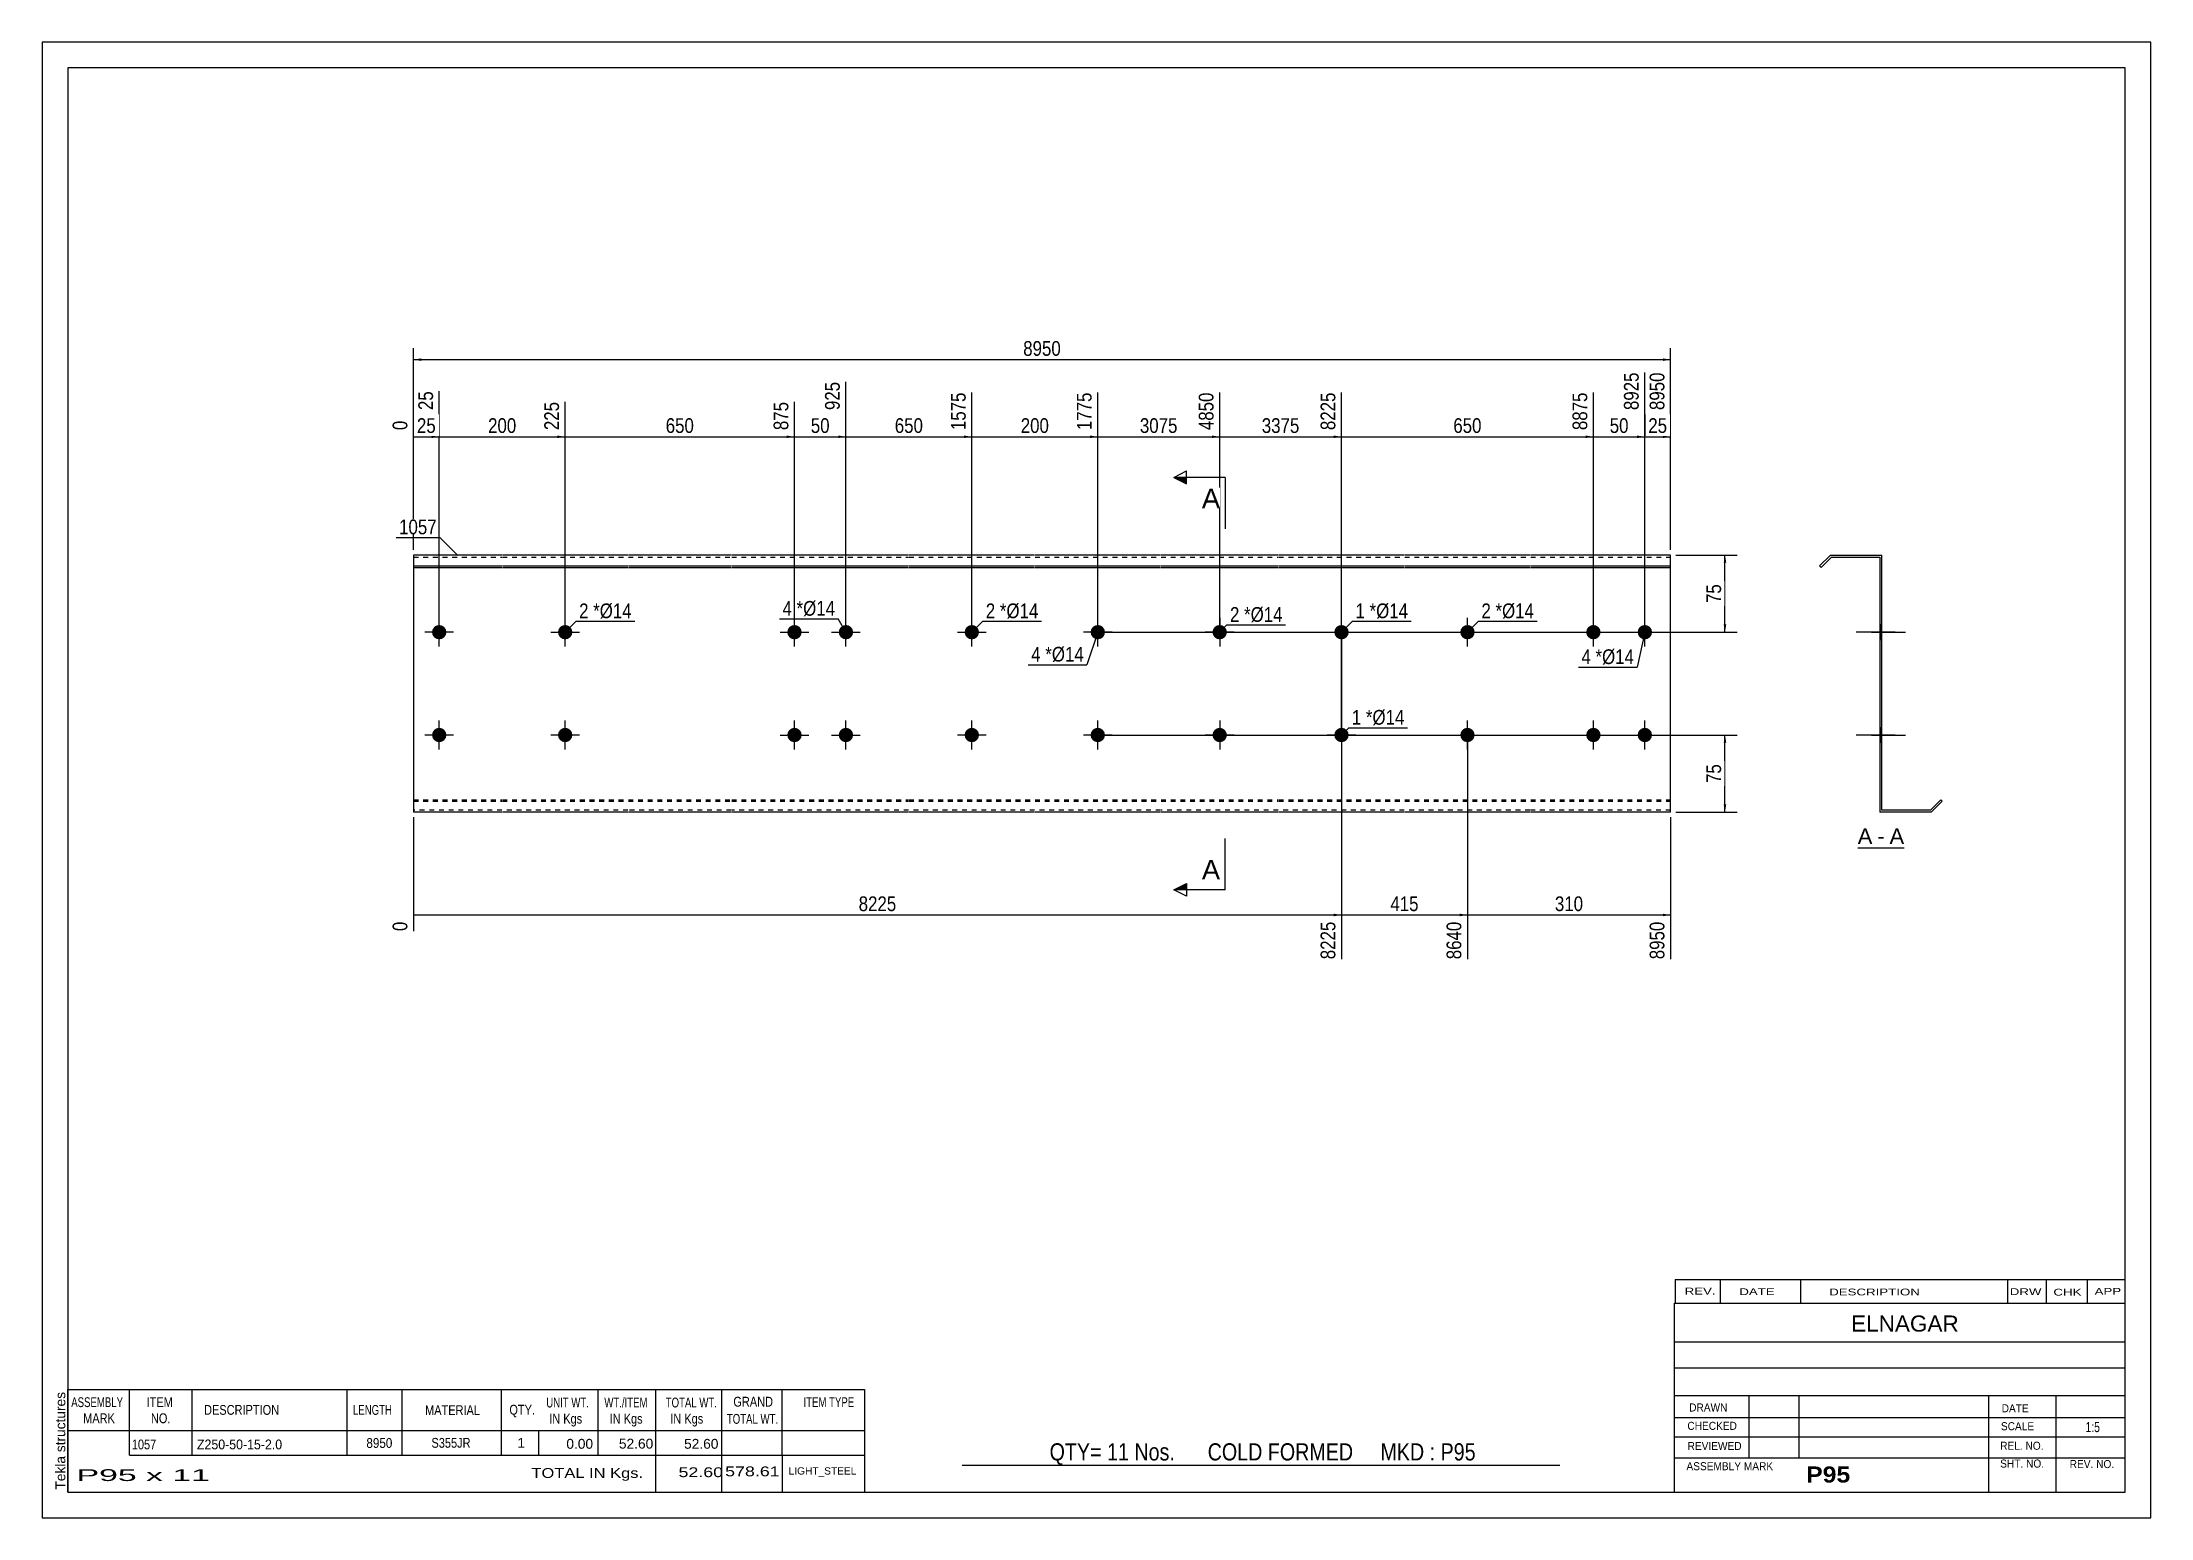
# Paper-space layout 'Layout1' of a CAD drawing. Header units: millimetres. Extents: x 0 to 410, y 0 to 287.
# The model-space entities are those that its viewports show. They can reach past a viewport. Long polylines and large blocks are cut down to what shows.
import ezdxf

# ---------------------------------------------------------------- set-up
doc = ezdxf.new("R2010")
doc.units = ezdxf.units.MM
doc.linetypes.add('DXK_LINE_DOT1', pattern=[1.8814, 0.9407, -0.9407])
doc.layers.add('Viewport layer', color=7, linetype='Continuous', plot=False)
doc.styles.add('Arial', font='ARIAL.TTF', dxfattribs={"height": 0.2})
doc.styles.add('Arial Bold', font='ARIALBD.TTF', dxfattribs={"height": 0.2})
doc.styles.add('Arial Narrow', font='ARIALN.TTF', dxfattribs={"height": 0.2})

# ---------------------------------------------------------------- blocks, each defined once
blk = doc.blocks.new('Unknown-629082493-1758')
at = {"color": 5, "linetype": 'Continuous'}
for p, q in [((332.8, 119.75), (-67.2, 119.75)), ((-67.2, 119.75), (-67.2, -157.25)), ((332.8, -157.25), (332.8, 119.75)), ((-67.2, -157.25), (332.8, -157.25))]:
    blk.add_line(p, q, dxfattribs=at)
at = {"color": 174, "linetype": 'Continuous', "style": 'Arial'}
blk.add_text('Tekla structures', height=1.9102, rotation=90, dxfattribs=at).set_placement((-67.7, -156.75))
blk = doc.blocks.new('Unknown-629082493-12 - 1235')
at = {"color": 7, "linetype": 'Continuous'}
blk.add_line((280.81, -31.95), (289.84, -31.95), dxfattribs=at)
at = {"color": 0, "linetype": 'Continuous'}
blk.add_wipeout([(283.65, -31.2), (283.65, -28), (280.81, -28), (280.81, -31.2)], dxfattribs=at)
blk.add_wipeout([(286.03, -31.2), (286.03, -28), (284.61, -28), (284.61, -31.2)], dxfattribs=at)
at = {"color": 96, "linetype": 'Continuous', "style": 'Arial'}
blk.add_text('A', height=3.06, dxfattribs=at).set_placement((280.81, -31.2))
at = {"color": 0, "linetype": 'Continuous'}
blk.add_wipeout([(289.84, -31.2), (289.84, -28), (286.99, -28), (286.99, -31.2)], dxfattribs=at)
at = {"color": 96, "linetype": 'Continuous', "style": 'Arial'}
for s, p in [('A', (286.99, -31.2)), ('-', (284.61, -31.2))]:
    blk.add_text(s, height=3.06, dxfattribs=at).set_placement(p)
blk = doc.blocks.new('Bolt-629082493-1223 - 1203')
at = {"linetype": 'Continuous'}
blk.add_hatch(color=3, dxfattribs=at).paths.add_polyline_path([(28.09, 10, -1), (30.89, 10, -1)])
at = {"color": 3, "linetype": 'Continuous'}
for p, q in [((29.49, 7.2), (29.49, 12.8)), ((26.69, 10), (32.29, 10))]:
    blk.add_line(p, q, dxfattribs=at)
blk = doc.blocks.new('Part-629082493-1218 - 1203')
at = {"color": 2, "linetype": 'Continuous'}
for p, q in [((0, 25), (0, -25)), ((17.19, 25), (0, 25)), ((41.68, 25), (17.29, 25)), ((61.78, 25), (41.78, 25)), ((96.27, 25), (61.88, 25)), ((120.76, 25), (96.37, 25)), ((145.25, 25), (120.86, 25)), ((168.15, 25), (145.35, 25)), ((192.63, 25), (168.25, 25)), ((217.12, 25), (192.73, 25)), ((244.42, 25), (217.22, 25)), ((244.42, -25), (244.42, 25)), ((0, 22.88), (17.19, 22.88)), ((0, 22.6), (17.19, 22.6)), ((17.29, 22.88), (41.68, 22.88)), ((17.29, 22.6), (41.68, 22.6)), ((41.78, 22.88), (61.78, 22.88)), ((41.78, 22.6), (61.78, 22.6)), ((61.88, 22.88), (96.27, 22.88)), ((61.88, 22.6), (96.27, 22.6)), ((96.37, 22.88), (120.76, 22.88)), ((96.37, 22.6), (120.76, 22.6)), ((120.86, 22.88), (145.25, 22.88)), ((120.86, 22.6), (145.25, 22.6)), ((145.35, 22.88), (168.15, 22.88)), ((145.35, 22.6), (168.15, 22.6)), ((168.25, 22.88), (192.63, 22.88)), ((168.25, 22.6), (192.63, 22.6)), ((192.73, 22.88), (217.12, 22.88)), ((192.73, 22.6), (217.12, 22.6)), ((217.22, 22.88), (244.42, 22.88)), ((217.22, 22.6), (244.42, 22.6)), ((17.19, -25), (0, -25)), ((41.68, -25), (17.29, -25)), ((61.78, -25), (41.78, -25)), ((96.27, -25), (61.88, -25)), ((120.76, -25), (96.37, -25)), ((145.25, -25), (120.86, -25)), ((168.15, -25), (145.35, -25)), ((192.63, -25), (168.25, -25)), ((217.12, -25), (192.73, -25)), ((244.42, -25), (217.22, -25))]:
    blk.add_line(p, q, dxfattribs=at)
at = {"color": 7, "linetype": 'DXK_LINE_DOT1'}
for p, q in [((0, 24.6), (17.19, 24.6)), ((17.29, 24.6), (41.68, 24.6)), ((41.78, 24.6), (61.78, 24.6)), ((61.88, 24.6), (96.27, 24.6)), ((96.37, 24.6), (120.76, 24.6)), ((120.86, 24.6), (145.25, 24.6)), ((145.35, 24.6), (168.15, 24.6)), ((168.25, 24.6), (192.63, 24.6)), ((192.73, 24.6), (217.12, 24.6)), ((217.22, 24.6), (244.42, 24.6)), ((0, -22.6), (17.19, -22.6)), ((0, -22.88), (17.19, -22.88)), ((17.19, -24.6), (0, -24.6)), ((17.29, -22.6), (41.68, -22.6)), ((17.29, -22.88), (41.68, -22.88)), ((41.68, -24.6), (17.29, -24.6)), ((41.78, -22.6), (61.78, -22.6)), ((41.78, -22.88), (61.78, -22.88)), ((61.78, -24.6), (41.78, -24.6)), ((61.88, -22.6), (96.27, -22.6)), ((61.88, -22.88), (96.27, -22.88)), ((96.27, -24.6), (61.88, -24.6)), ((96.37, -22.6), (120.76, -22.6)), ((96.37, -22.88), (120.76, -22.88)), ((120.76, -24.6), (96.37, -24.6)), ((120.86, -22.6), (145.25, -22.6)), ((120.86, -22.88), (145.25, -22.88)), ((145.25, -24.6), (120.86, -24.6)), ((145.35, -22.6), (168.15, -22.6)), ((145.35, -22.88), (168.15, -22.88)), ((168.15, -24.6), (145.35, -24.6)), ((168.25, -22.6), (192.63, -22.6)), ((168.25, -22.88), (192.63, -22.88)), ((192.63, -24.6), (168.25, -24.6)), ((192.73, -22.6), (217.12, -22.6)), ((192.73, -22.88), (217.12, -22.88)), ((217.12, -24.6), (192.73, -24.6)), ((217.22, -22.6), (244.42, -22.6)), ((217.22, -22.88), (244.42, -22.88)), ((244.42, -24.6), (217.22, -24.6))]:
    blk.add_line(p, q, dxfattribs=at)
blk = doc.blocks.new('Bolt-629082493-1219 - 1203')
at = {"linetype": 'Continuous'}
for points in [[(3.6, 10, -1), (6.4, 10, -1)], [(131.65, 10, -1), (134.45, 10, -1)]]:
    blk.add_hatch(color=3, dxfattribs=at).paths.add_polyline_path(points)
at = {"color": 3, "linetype": 'Continuous'}
for p, q in [((5, 7.2), (5, 12.8)), ((133.05, 7.2), (133.05, 12.8)), ((7.8, 10), (2.2, 10)), ((135.85, 10), (130.25, 10))]:
    blk.add_line(p, q, dxfattribs=at)
blk = doc.blocks.new('Bolt-629082493-1220 - 1203')
at = {"linetype": 'Continuous'}
for points in [[(3.6, -10, -1), (6.4, -10, -1)], [(131.65, -10, -1), (134.45, -10, -1)]]:
    blk.add_hatch(color=3, dxfattribs=at).paths.add_polyline_path(points)
at = {"color": 3, "linetype": 'Continuous'}
for p, q in [((5, -12.8), (5, -7.2)), ((133.05, -12.8), (133.05, -7.2)), ((7.8, -10), (2.2, -10)), ((135.85, -10), (130.25, -10))]:
    blk.add_line(p, q, dxfattribs=at)
blk = doc.blocks.new('Bolt-629082493-1221 - 1203')
at = {"linetype": 'Continuous'}
for points in [[(158.15, 10, -1), (155.35, 10, -1)], [(158.15, -10, -1), (155.35, -10, -1)]]:
    blk.add_hatch(color=3, dxfattribs=at).paths.add_polyline_path(points)
at = {"color": 3, "linetype": 'Continuous'}
for p, q in [((156.75, 12.8), (156.75, 7.2)), ((159.55, 10), (153.95, 10)), ((156.75, -7.2), (156.75, -12.8)), ((159.55, -10), (153.95, -10))]:
    blk.add_line(p, q, dxfattribs=at)
blk = doc.blocks.new('Bolt-629082493-1222 - 1203')
at = {"linetype": 'Continuous'}
for points in [[(72.68, 10, -1), (75.48, 10, -1)], [(82.68, 10, -1), (85.48, 10, -1)], [(72.68, -10, -1), (75.48, -10, -1)], [(82.68, -10, -1), (85.48, -10, -1)]]:
    blk.add_hatch(color=3, dxfattribs=at).paths.add_polyline_path(points)
at = {"color": 3, "linetype": 'Continuous'}
for p, q in [((74.08, 7.2), (74.08, 12.8)), ((84.08, 7.2), (84.08, 12.8)), ((71.28, 10), (76.88, 10)), ((81.28, 10), (86.88, 10)), ((74.08, -12.8), (74.08, -7.2)), ((84.08, -12.8), (84.08, -7.2)), ((71.28, -10), (76.88, -10)), ((81.28, -10), (86.88, -10))]:
    blk.add_line(p, q, dxfattribs=at)
blk = doc.blocks.new('Bolt-629082493-1224 - 1203')
at = {"linetype": 'Continuous'}
blk.add_hatch(color=3, dxfattribs=at).paths.add_polyline_path([(107.16, 10, -1), (109.96, 10, -1)])
at = {"color": 3, "linetype": 'Continuous'}
for p, q in [((108.56, 7.2), (108.56, 12.8)), ((105.76, 10), (111.36, 10))]:
    blk.add_line(p, q, dxfattribs=at)
blk = doc.blocks.new('Bolt-629082493-1225 - 1203')
at = {"linetype": 'Continuous'}
blk.add_hatch(color=3, dxfattribs=at).paths.add_polyline_path([(107.16, -10, -1), (109.96, -10, -1)])
at = {"color": 3, "linetype": 'Continuous'}
for p, q in [((108.56, -12.8), (108.56, -7.2)), ((111.36, -10), (105.76, -10))]:
    blk.add_line(p, q, dxfattribs=at)
blk = doc.blocks.new('Bolt-629082493-1226 - 1203')
at = {"linetype": 'Continuous'}
blk.add_hatch(color=3, dxfattribs=at).paths.add_polyline_path([(28.09, -10, -1), (30.89, -10, -1)])
at = {"color": 3, "linetype": 'Continuous'}
for p, q in [((29.49, -12.8), (29.49, -7.2)), ((32.29, -10), (26.69, -10))]:
    blk.add_line(p, q, dxfattribs=at)
blk = doc.blocks.new('Bolt-629082493-1227 - 1203')
at = {"linetype": 'Continuous'}
for points in [[(228.02, 10, -1), (230.82, 10, -1)], [(238.02, 10, -1), (240.82, 10, -1)], [(228.02, -10, -1), (230.82, -10, -1)], [(238.02, -10, -1), (240.82, -10, -1)]]:
    blk.add_hatch(color=3, dxfattribs=at).paths.add_polyline_path(points)
at = {"color": 3, "linetype": 'Continuous'}
for p, q in [((229.42, 7.2), (229.42, 12.8)), ((239.42, 7.2), (239.42, 12.8)), ((226.62, 10), (232.22, 10)), ((236.62, 10), (242.22, 10)), ((229.42, -12.8), (229.42, -7.2)), ((239.42, -12.8), (239.42, -7.2)), ((226.62, -10), (232.22, -10)), ((236.62, -10), (242.22, -10))]:
    blk.add_line(p, q, dxfattribs=at)
blk = doc.blocks.new('Bolt-629082493-1228 - 1203')
at = {"linetype": 'Continuous'}
blk.add_hatch(color=3, dxfattribs=at).paths.add_polyline_path([(179.04, 10, -1), (181.84, 10, -1)])
at = {"color": 3, "linetype": 'Continuous'}
for p, q in [((180.44, 7.2), (180.44, 12.8)), ((177.64, 10), (183.24, 10))]:
    blk.add_line(p, q, dxfattribs=at)
blk = doc.blocks.new('Bolt-629082493-1229 - 1203')
at = {"linetype": 'Continuous'}
blk.add_hatch(color=3, dxfattribs=at).paths.add_polyline_path([(181.84, -10, -1), (179.04, -10, -1)])
at = {"color": 3, "linetype": 'Continuous'}
for p, q in [((180.44, -7.2), (180.44, -12.8)), ((183.24, -10), (177.64, -10))]:
    blk.add_line(p, q, dxfattribs=at)
blk = doc.blocks.new('Bolt-629082493-1230 - 1203')
at = {"linetype": 'Continuous'}
for points in [[(203.53, 10, -1), (206.33, 10, -1)], [(203.53, -10, -1), (206.33, -10, -1)]]:
    blk.add_hatch(color=3, dxfattribs=at).paths.add_polyline_path(points)
at = {"color": 3, "linetype": 'Continuous'}
for p, q in [((204.93, 7.2), (204.93, 12.8)), ((202.13, 10), (207.73, 10)), ((204.93, -12.8), (204.93, -7.2)), ((202.13, -10), (207.73, -10))]:
    blk.add_line(p, q, dxfattribs=at)
blk = doc.blocks.new('Bolt-629082493-1240 - 1235')
at = {"linetype": 'Continuous'}
for points in [[(285.52, 8.6), (285.52, 11.4), (285.12, 11.4), (285.12, 8.6)], [(285.52, -11.4), (285.52, -8.6), (285.12, -8.6), (285.12, -11.4)]]:
    blk.add_hatch(color=3, dxfattribs=at).paths.add_polyline_path(points)
at = {"color": 3, "linetype": 'Continuous'}
for p, q in [((285.52, 10), (281.12, 10)), ((285.52, 11.4), (285.12, 11.4)), ((285.52, 8.6), (285.12, 8.6)), ((285.52, -10), (281.12, -10)), ((285.52, -8.6), (285.12, -8.6)), ((285.52, -11.4), (285.12, -11.4))]:
    blk.add_line(p, q, dxfattribs=at)
blk = doc.blocks.new('Part-629082493-1237 - 1235')
at = {"color": 2, "linetype": 'Continuous'}
for p, q in [((275.52, 25), (273.4, 22.88)), ((275.52, 25), (285.52, 25)), ((285.52, -24.6), (285.52, 25)), ((273.4, 22.88), (273.68, 22.6)), ((275.69, 24.6), (273.68, 22.6)), ((275.69, 24.6), (285.12, 24.6)), ((285.12, 24.6), (285.12, -25)), ((294.96, -24.6), (285.52, -24.6)), ((294.96, -24.6), (296.96, -22.6)), ((295.12, -25), (297.24, -22.88)), ((297.24, -22.88), (296.96, -22.6)), ((295.12, -25), (285.12, -25))]:
    blk.add_line(p, q, dxfattribs=at)
blk = doc.blocks.new('Bolt-629082493-1238 - 1235')
at = {"linetype": 'Continuous'}
blk.add_hatch(color=3, dxfattribs=at).paths.add_polyline_path([(285.12, 11.4), (285.12, 8.6), (285.52, 8.6), (285.52, 11.4)])
blk.add_hatch(color=3, dxfattribs=at).paths.add_polyline_path([(285.12, 11.4), (285.12, 8.6), (285.52, 8.6), (285.52, 11.4)])
at = {"color": 3, "linetype": 'Continuous'}
for p, q in [((283.52, 10), (290.12, 10)), ((283.52, 10), (290.12, 10)), ((285.12, 11.4), (285.52, 11.4)), ((285.12, 11.4), (285.52, 11.4)), ((285.12, 8.6), (285.52, 8.6)), ((285.12, 8.6), (285.52, 8.6))]:
    blk.add_line(p, q, dxfattribs=at)
blk = doc.blocks.new('Bolt-629082493-1239 - 1235')
at = {"linetype": 'Continuous'}
blk.add_hatch(color=3, dxfattribs=at).paths.add_polyline_path([(285.12, -8.6), (285.12, -11.4), (285.52, -11.4), (285.52, -8.6)])
blk.add_hatch(color=3, dxfattribs=at).paths.add_polyline_path([(285.12, -8.6), (285.12, -11.4), (285.52, -11.4), (285.52, -8.6)])
at = {"color": 3, "linetype": 'Continuous'}
for p, q in [((283.52, -10), (290.12, -10)), ((283.52, -10), (290.12, -10)), ((285.12, -8.6), (285.52, -8.6)), ((285.12, -8.6), (285.52, -8.6)), ((285.12, -11.4), (285.52, -11.4)), ((285.12, -11.4), (285.52, -11.4))]:
    blk.add_line(p, q, dxfattribs=at)
blk = doc.blocks.new('Bolt-629082493-1241 - 1235')
at = {"linetype": 'Continuous'}
for points in [[(285.12, 11.4), (285.12, 8.6), (285.52, 8.6), (285.52, 11.4)], [(285.12, 11.4), (285.12, 8.6), (285.52, 8.6), (285.52, 11.4)], [(285.12, -8.6), (285.12, -11.4), (285.52, -11.4), (285.52, -8.6)], [(285.12, -8.6), (285.12, -11.4), (285.52, -11.4), (285.52, -8.6)]]:
    blk.add_hatch(color=3, dxfattribs=at).paths.add_polyline_path(points)
at = {"color": 3, "linetype": 'Continuous'}
for p, q in [((288.12, 10), (280.52, 10)), ((288.12, 10), (280.52, 10)), ((285.52, 11.4), (285.12, 11.4)), ((285.52, 11.4), (285.12, 11.4)), ((285.52, 8.6), (285.12, 8.6)), ((285.52, 8.6), (285.12, 8.6)), ((288.12, -10), (280.52, -10)), ((288.12, -10), (280.52, -10)), ((285.52, -8.6), (285.12, -8.6)), ((285.52, -8.6), (285.12, -8.6)), ((285.52, -11.4), (285.12, -11.4)), ((285.52, -11.4), (285.12, -11.4))]:
    blk.add_line(p, q, dxfattribs=at)
blk = doc.blocks.new('Bolt-629082493-1242 - 1235')
at = {"linetype": 'Continuous'}
blk.add_hatch(color=3, dxfattribs=at).paths.add_polyline_path([(285.12, 11.4), (285.12, 8.6), (285.52, 8.6), (285.52, 11.4)])
at = {"color": 3, "linetype": 'Continuous'}
for p, q in [((287.42, 10), (280.82, 10)), ((285.52, 11.4), (285.12, 11.4)), ((285.52, 8.6), (285.12, 8.6))]:
    blk.add_line(p, q, dxfattribs=at)
blk = doc.blocks.new('Bolt-629082493-1243 - 1235')
at = {"linetype": 'Continuous'}
blk.add_hatch(color=3, dxfattribs=at).paths.add_polyline_path([(285.12, 11.4), (285.12, 8.6), (285.52, 8.6), (285.52, 11.4)])
at = {"color": 3, "linetype": 'Continuous'}
for p, q in [((287.42, 10), (280.82, 10)), ((285.52, 11.4), (285.12, 11.4)), ((285.52, 8.6), (285.12, 8.6))]:
    blk.add_line(p, q, dxfattribs=at)
blk = doc.blocks.new('Bolt-629082493-1244 - 1235')
at = {"linetype": 'Continuous'}
blk.add_hatch(color=3, dxfattribs=at).paths.add_polyline_path([(285.12, -8.6), (285.12, -11.4), (285.52, -11.4), (285.52, -8.6)])
at = {"color": 3, "linetype": 'Continuous'}
for p, q in [((283.52, -10), (290.12, -10)), ((285.12, -8.6), (285.52, -8.6)), ((285.12, -11.4), (285.52, -11.4))]:
    blk.add_line(p, q, dxfattribs=at)
blk = doc.blocks.new('Bolt-629082493-1245 - 1235')
at = {"linetype": 'Continuous'}
blk.add_hatch(color=3, dxfattribs=at).paths.add_polyline_path([(285.12, -8.6), (285.12, -11.4), (285.52, -11.4), (285.52, -8.6)])
at = {"color": 3, "linetype": 'Continuous'}
for p, q in [((283.52, -10), (290.12, -10)), ((285.12, -8.6), (285.52, -8.6)), ((285.12, -11.4), (285.52, -11.4))]:
    blk.add_line(p, q, dxfattribs=at)
blk = doc.blocks.new('Bolt-629082493-1246 - 1235')
at = {"linetype": 'Continuous'}
for points in [[(285.12, 11.4), (285.12, 8.6), (285.52, 8.6), (285.52, 11.4)], [(285.12, 11.4), (285.12, 8.6), (285.52, 8.6), (285.52, 11.4)], [(285.12, -8.6), (285.12, -11.4), (285.52, -11.4), (285.52, -8.6)], [(285.12, -8.6), (285.12, -11.4), (285.52, -11.4), (285.52, -8.6)]]:
    blk.add_hatch(color=3, dxfattribs=at).paths.add_polyline_path(points)
at = {"color": 3, "linetype": 'Continuous'}
for p, q in [((288.12, 10), (280.52, 10)), ((288.12, 10), (280.52, 10)), ((285.52, 11.4), (285.12, 11.4)), ((285.52, 11.4), (285.12, 11.4)), ((285.52, 8.6), (285.12, 8.6)), ((285.52, 8.6), (285.12, 8.6)), ((288.12, -10), (280.52, -10)), ((288.12, -10), (280.52, -10)), ((285.52, -8.6), (285.12, -8.6)), ((285.52, -8.6), (285.12, -8.6)), ((285.52, -11.4), (285.12, -11.4)), ((285.52, -11.4), (285.12, -11.4))]:
    blk.add_line(p, q, dxfattribs=at)
blk = doc.blocks.new('Bolt-629082493-1247 - 1235')
at = {"linetype": 'Continuous'}
blk.add_hatch(color=3, dxfattribs=at).paths.add_polyline_path([(285.12, 11.4), (285.12, 8.6), (285.52, 8.6), (285.52, 11.4)])
at = {"color": 3, "linetype": 'Continuous'}
for p, q in [((287.42, 10), (280.82, 10)), ((285.52, 11.4), (285.12, 11.4)), ((285.52, 8.6), (285.12, 8.6))]:
    blk.add_line(p, q, dxfattribs=at)
blk = doc.blocks.new('Bolt-629082493-1248 - 1235')
at = {"linetype": 'Continuous'}
blk.add_hatch(color=3, dxfattribs=at).paths.add_polyline_path([(285.52, -11.4), (285.52, -8.6), (285.12, -8.6), (285.12, -11.4)])
at = {"color": 3, "linetype": 'Continuous'}
for p, q in [((285.52, -8.6), (285.12, -8.6)), ((287.12, -10), (285.12, -10)), ((285.52, -11.4), (285.12, -11.4))]:
    blk.add_line(p, q, dxfattribs=at)
blk = doc.blocks.new('Bolt-629082493-1249 - 1235')
at = {"linetype": 'Continuous'}
for points in [[(285.12, 11.4), (285.12, 8.6), (285.52, 8.6), (285.52, 11.4)], [(285.12, -8.6), (285.12, -11.4), (285.52, -11.4), (285.52, -8.6)]]:
    blk.add_hatch(color=3, dxfattribs=at).paths.add_polyline_path(points)
at = {"color": 3, "linetype": 'Continuous'}
for p, q in [((287.12, 10), (280.52, 10)), ((285.52, 11.4), (285.12, 11.4)), ((285.52, 8.6), (285.12, 8.6)), ((287.12, -10), (280.52, -10)), ((285.52, -8.6), (285.12, -8.6)), ((285.52, -11.4), (285.12, -11.4))]:
    blk.add_line(p, q, dxfattribs=at)
blk = doc.blocks.new('StraightDimension-629082493-1328 - 1203')
at = {"linetype": 'Continuous'}
for points in [[(254.75, 23.5), (255, 25), (255.25, 23.5)], [(255.25, 11.5), (255, 10), (254.75, 11.5)]]:
    blk.add_hatch(color=7, dxfattribs=at).paths.add_polyline_path(points)
at = {"color": 7, "linetype": 'Continuous'}
for p, q in [((245.42, 25), (257.4, 25)), ((255, 10), (255, 25)), ((134.05, 10), (257.4, 10))]:
    blk.add_line(p, q, dxfattribs=at)
at = {"color": 0}
blk.add_wipeout([(254.85, 19.93), (250.65, 19.93), (250.65, 15.07), (254.85, 15.07)], dxfattribs=at)
at = {"color": 3, "style": 'Arial Narrow'}
blk.add_text('75', height=2.863, rotation=90.0002, dxfattribs=at).set_placement((254.25, 15.67))
blk = doc.blocks.new('StraightDimension-629082493-1346 - 1203')
at = {"linetype": 'Continuous'}
for points in [[(1.5, 62.75), (0, 63), (1.5, 63.25)], [(242.92, 63.25), (244.42, 63), (242.92, 62.75)]]:
    blk.add_hatch(color=7, dxfattribs=at).paths.add_polyline_path(points)
at = {"color": 7, "linetype": 'Continuous'}
for p, q in [((0, 26), (0, 65.25)), ((0, 63), (244.42, 63)), ((244.42, 26), (244.42, 65.25))]:
    blk.add_line(p, q, dxfattribs=at)
at = {"color": 0}
blk.add_wipeout([(126.46, 63.15), (126.46, 67.35), (117.95, 67.35), (117.95, 63.15)], dxfattribs=at)
at = {"color": 3, "style": 'Arial Narrow'}
blk.add_text('8950', height=2.863, dxfattribs=at).set_placement((118.55, 63.75))
blk = doc.blocks.new('StraightDimension-629082493-1318 - 1203')
at = {"linetype": 'Continuous'}
blk.add_hatch(color=7, dxfattribs=at).paths.add_polyline_path([(178.94, -44.75), (180.44, -45), (178.94, -45.25)])
at = {"color": 7, "linetype": 'Continuous'}
for p, q in [((180.44, 9), (180.44, -53.61)), ((0, -26), (0, -48.13)), ((0, -45), (180.44, -45))]:
    blk.add_line(p, q, dxfattribs=at)
at = {"color": 0}
blk.add_wipeout([(94.48, -44.85), (94.48, -40.65), (85.96, -40.65), (85.96, -44.85)], dxfattribs=at)
at = {"color": 0, "linetype": 'Continuous'}
for points in [[(-0.6, -45.7), (-4.8, -45.7), (-4.8, -48.73), (-0.6, -48.73)], [(179.84, -45.7), (175.64, -45.7), (175.64, -54.21), (179.84, -54.21)]]:
    blk.add_wipeout(points, dxfattribs=at)
at = {"color": 3, "style": 'Arial Narrow'}
blk.add_text('8225', height=2.863, dxfattribs=at).set_placement((86.56, -44.25))
at = {"color": 3, "linetype": 'Continuous', "style": 'Arial Narrow'}
for s, height, p in [('0', 2.86, (-1.2, -48.13)), ('8225', 2.863, (179.24, -53.61))]:
    blk.add_text(s, height=height, rotation=90.0002, dxfattribs=at).set_placement(p)
blk = doc.blocks.new('StraightDimension-629082493-1263 - 1203')
at = {"linetype": 'Continuous'}
blk.add_hatch(color=7, dxfattribs=at).paths.add_polyline_path([(242.92, 48.25), (244.42, 48), (242.92, 47.75)])
at = {"color": 7, "linetype": 'Continuous'}
for p, q in [((239.42, 11), (239.42, 60.51)), ((244.42, 26), (244.42, 60.51)), ((239.42, 48), (244.42, 48))]:
    blk.add_line(p, q, dxfattribs=at)
at = {"color": 0}
blk.add_wipeout([(244.34, 48.15), (244.34, 52.35), (239.49, 52.35), (239.49, 48.15)], dxfattribs=at)
at = {"color": 0, "linetype": 'Continuous'}
blk.add_wipeout([(243.82, 61.11), (239.62, 61.11), (239.62, 52.6), (243.82, 52.6)], dxfattribs=at)
at = {"color": 3, "linetype": 'Continuous', "style": 'Arial Narrow'}
blk.add_text('8950', height=2.863, rotation=90.0002, dxfattribs=at).set_placement((243.22, 53.2))
at = {"color": 3, "style": 'Arial Narrow'}
blk.add_text('25', height=2.863, dxfattribs=at).set_placement((240.09, 48.75))
blk = doc.blocks.new('StraightDimension-629082493-1264 - 1203')
at = {"linetype": 'Continuous'}
blk.add_hatch(color=7, dxfattribs=at).paths.add_polyline_path([(237.92, 48.25), (239.42, 48), (237.92, 47.75)])
at = {"color": 7, "linetype": 'Continuous'}
for p, q in [((239.42, 11), (239.42, 60.51)), ((229.42, 11), (229.42, 56.61)), ((229.42, 48), (239.42, 48))]:
    blk.add_line(p, q, dxfattribs=at)
at = {"color": 0}
blk.add_wipeout([(236.84, 48.15), (236.84, 52.35), (231.99, 52.35), (231.99, 48.15)], dxfattribs=at)
at = {"color": 0, "linetype": 'Continuous'}
blk.add_wipeout([(238.82, 61.11), (234.62, 61.11), (234.62, 52.6), (238.82, 52.6)], dxfattribs=at)
at = {"color": 3, "linetype": 'Continuous', "style": 'Arial Narrow'}
blk.add_text('8925', height=2.863, rotation=90.0002, dxfattribs=at).set_placement((238.22, 53.2))
at = {"color": 3, "style": 'Arial Narrow'}
blk.add_text('50', height=2.863, dxfattribs=at).set_placement((232.59, 48.75))
blk = doc.blocks.new('StraightDimension-629082493-1265 - 1203')
at = {"linetype": 'Continuous'}
blk.add_hatch(color=7, dxfattribs=at).paths.add_polyline_path([(227.92, 48.25), (229.42, 48), (227.92, 47.75)])
at = {"color": 7, "linetype": 'Continuous'}
for p, q in [((180.44, -9), (180.44, 56.61)), ((229.42, 11), (229.42, 56.61)), ((180.44, 48), (229.42, 48))]:
    blk.add_line(p, q, dxfattribs=at)
at = {"color": 0, "linetype": 'Continuous'}
blk.add_wipeout([(228.82, 57.21), (224.62, 57.21), (224.62, 48.7), (228.82, 48.7)], dxfattribs=at)
at = {"color": 0}
blk.add_wipeout([(208.27, 48.15), (208.27, 52.35), (201.58, 52.35), (201.58, 48.15)], dxfattribs=at)
at = {"color": 3, "linetype": 'Continuous', "style": 'Arial Narrow'}
blk.add_text('8875', height=2.863, rotation=90.0002, dxfattribs=at).set_placement((228.22, 49.3))
at = {"color": 3, "style": 'Arial Narrow'}
blk.add_text('650', height=2.863, dxfattribs=at).set_placement((202.18, 48.75))
blk = doc.blocks.new('StraightDimension-629082493-1337 - 1203')
at = {"linetype": 'Continuous'}
for points in [[(254.75, -11.5), (255, -10), (255.25, -11.5)], [(255.25, -23.5), (255, -25), (254.75, -23.5)]]:
    blk.add_hatch(color=7, dxfattribs=at).paths.add_polyline_path(points)
at = {"color": 7, "linetype": 'Continuous'}
for p, q in [((134.05, -10), (257.4, -10)), ((255, -25), (255, -10)), ((245.42, -25), (257.4, -25))]:
    blk.add_line(p, q, dxfattribs=at)
at = {"color": 0}
blk.add_wipeout([(254.85, -15.07), (250.65, -15.07), (250.65, -19.93), (254.85, -19.93)], dxfattribs=at)
at = {"color": 3, "style": 'Arial Narrow'}
blk.add_text('75', height=2.863, rotation=90.0002, dxfattribs=at).set_placement((254.25, -19.33))
blk = doc.blocks.new('StraightDimension-629082493-1266 - 1203')
at = {"linetype": 'Continuous'}
blk.add_hatch(color=7, dxfattribs=at).paths.add_polyline_path([(178.94, 48.25), (180.44, 48), (178.94, 47.75)])
at = {"color": 7, "linetype": 'Continuous'}
for p, q in [((156.75, 11), (156.75, 56.61)), ((180.44, -9), (180.44, 56.61)), ((156.75, 48), (180.44, 48))]:
    blk.add_line(p, q, dxfattribs=at)
at = {"color": 0, "linetype": 'Continuous'}
blk.add_wipeout([(179.84, 57.21), (175.64, 57.21), (175.64, 48.7), (179.84, 48.7)], dxfattribs=at)
at = {"color": 0}
blk.add_wipeout([(172.85, 48.15), (172.85, 52.35), (164.34, 52.35), (164.34, 48.15)], dxfattribs=at)
at = {"color": 3, "linetype": 'Continuous', "style": 'Arial Narrow'}
blk.add_text('8225', height=2.863, rotation=90.0002, dxfattribs=at).set_placement((179.24, 49.3))
at = {"color": 3, "style": 'Arial Narrow'}
blk.add_text('3375', height=2.863, dxfattribs=at).set_placement((164.94, 48.75))
blk = doc.blocks.new('StraightDimension-629082493-1267 - 1203')
at = {"linetype": 'Continuous'}
blk.add_hatch(color=7, dxfattribs=at).paths.add_polyline_path([(155.25, 48.25), (156.75, 48), (155.25, 47.75)])
at = {"color": 7, "linetype": 'Continuous'}
for p, q in [((133.05, 11), (133.05, 56.61)), ((156.75, 11), (156.75, 56.61)), ((133.05, 48), (156.75, 48))]:
    blk.add_line(p, q, dxfattribs=at)
at = {"color": 0, "linetype": 'Continuous'}
blk.add_wipeout([(156.15, 57.21), (151.95, 57.21), (151.95, 48.7), (156.15, 48.7)], dxfattribs=at)
at = {"color": 0}
blk.add_wipeout([(149.15, 48.15), (149.15, 52.35), (140.64, 52.35), (140.64, 48.15)], dxfattribs=at)
at = {"color": 3, "linetype": 'Continuous', "style": 'Arial Narrow'}
blk.add_text('4850', height=2.863, rotation=90.0002, dxfattribs=at).set_placement((155.55, 49.3))
at = {"color": 3, "style": 'Arial Narrow'}
blk.add_text('3075', height=2.863, dxfattribs=at).set_placement((141.24, 48.75))
blk = doc.blocks.new('StraightDimension-629082493-1268 - 1203')
at = {"linetype": 'Continuous'}
blk.add_hatch(color=7, dxfattribs=at).paths.add_polyline_path([(131.55, 48.25), (133.05, 48), (131.55, 47.75)])
at = {"color": 7, "linetype": 'Continuous'}
for p, q in [((108.56, 11), (108.56, 56.61)), ((133.05, 11), (133.05, 56.61)), ((108.56, 48), (133.05, 48))]:
    blk.add_line(p, q, dxfattribs=at)
at = {"color": 0, "linetype": 'Continuous'}
blk.add_wipeout([(132.45, 57.21), (128.25, 57.21), (128.25, 48.7), (132.45, 48.7)], dxfattribs=at)
at = {"color": 0}
blk.add_wipeout([(124.15, 48.15), (124.15, 52.35), (117.47, 52.35), (117.47, 48.15)], dxfattribs=at)
at = {"color": 3, "linetype": 'Continuous', "style": 'Arial Narrow'}
blk.add_text('1775', height=2.863, rotation=90.0002, dxfattribs=at).set_placement((131.85, 49.3))
at = {"color": 3, "style": 'Arial Narrow'}
blk.add_text('200', height=2.863, dxfattribs=at).set_placement((118.07, 48.75))
blk = doc.blocks.new('StraightDimension-629082493-1269 - 1203')
at = {"linetype": 'Continuous'}
blk.add_hatch(color=7, dxfattribs=at).paths.add_polyline_path([(107.06, 48.25), (108.56, 48), (107.06, 47.75)])
at = {"color": 7, "linetype": 'Continuous'}
for p, q in [((84.08, 11), (84.08, 58.68)), ((108.56, 11), (108.56, 56.61)), ((84.08, 48), (108.56, 48))]:
    blk.add_line(p, q, dxfattribs=at)
at = {"color": 0, "linetype": 'Continuous'}
blk.add_wipeout([(107.96, 57.21), (103.76, 57.21), (103.76, 48.7), (107.96, 48.7)], dxfattribs=at)
at = {"color": 0}
blk.add_wipeout([(99.66, 48.15), (99.66, 52.35), (92.98, 52.35), (92.98, 48.15)], dxfattribs=at)
at = {"color": 3, "linetype": 'Continuous', "style": 'Arial Narrow'}
blk.add_text('1575', height=2.863, rotation=90.0002, dxfattribs=at).set_placement((107.36, 49.3))
at = {"color": 3, "style": 'Arial Narrow'}
blk.add_text('650', height=2.863, dxfattribs=at).set_placement((93.58, 48.75))
blk = doc.blocks.new('StraightDimension-629082493-1270 - 1203')
at = {"linetype": 'Continuous'}
blk.add_hatch(color=7, dxfattribs=at).paths.add_polyline_path([(82.58, 48.25), (84.08, 48), (82.58, 47.75)])
at = {"color": 7, "linetype": 'Continuous'}
for p, q in [((84.08, 11), (84.08, 58.68)), ((74.08, 11), (74.08, 54.78)), ((74.08, 48), (84.08, 48))]:
    blk.add_line(p, q, dxfattribs=at)
at = {"color": 0}
blk.add_wipeout([(81.5, 48.15), (81.5, 52.35), (76.65, 52.35), (76.65, 48.15)], dxfattribs=at)
at = {"color": 0, "linetype": 'Continuous'}
blk.add_wipeout([(83.48, 59.28), (79.28, 59.28), (79.28, 52.6), (83.48, 52.6)], dxfattribs=at)
at = {"color": 3, "linetype": 'Continuous', "style": 'Arial Narrow'}
blk.add_text('925', height=2.863, rotation=90.0002, dxfattribs=at).set_placement((82.88, 53.2))
at = {"color": 3, "style": 'Arial Narrow'}
blk.add_text('50', height=2.863, dxfattribs=at).set_placement((77.25, 48.75))
blk = doc.blocks.new('StraightDimension-629082493-1271 - 1203')
at = {"linetype": 'Continuous'}
blk.add_hatch(color=7, dxfattribs=at).paths.add_polyline_path([(72.58, 48.25), (74.08, 48), (72.58, 47.75)])
at = {"color": 7, "linetype": 'Continuous'}
for p, q in [((29.49, 11), (29.49, 54.78)), ((74.08, 11), (74.08, 54.78)), ((29.49, 48), (74.08, 48))]:
    blk.add_line(p, q, dxfattribs=at)
at = {"color": 0, "linetype": 'Continuous'}
blk.add_wipeout([(73.48, 55.38), (69.28, 55.38), (69.28, 48.7), (73.48, 48.7)], dxfattribs=at)
at = {"color": 0}
blk.add_wipeout([(55.12, 48.15), (55.12, 52.35), (48.44, 52.35), (48.44, 48.15)], dxfattribs=at)
at = {"color": 3, "linetype": 'Continuous', "style": 'Arial Narrow'}
blk.add_text('875', height=2.863, rotation=90.0002, dxfattribs=at).set_placement((72.88, 49.3))
at = {"color": 3, "style": 'Arial Narrow'}
blk.add_text('650', height=2.863, dxfattribs=at).set_placement((49.04, 48.75))
blk = doc.blocks.new('StraightDimension-629082493-1272 - 1203')
at = {"linetype": 'Continuous'}
blk.add_hatch(color=7, dxfattribs=at).paths.add_polyline_path([(27.99, 48.25), (29.49, 48), (27.99, 47.75)])
at = {"color": 7, "linetype": 'Continuous'}
for p, q in [((5, 11), (5, 56.86)), ((29.49, 11), (29.49, 54.78)), ((5, 48), (29.49, 48))]:
    blk.add_line(p, q, dxfattribs=at)
at = {"color": 0, "linetype": 'Continuous'}
blk.add_wipeout([(28.89, 55.38), (24.69, 55.38), (24.69, 48.7), (28.89, 48.7)], dxfattribs=at)
at = {"color": 0}
blk.add_wipeout([(20.59, 48.15), (20.59, 52.35), (13.9, 52.35), (13.9, 48.15)], dxfattribs=at)
at = {"color": 3, "linetype": 'Continuous', "style": 'Arial Narrow'}
blk.add_text('225', height=2.863, rotation=90.0002, dxfattribs=at).set_placement((28.29, 49.3))
at = {"color": 3, "style": 'Arial Narrow'}
blk.add_text('200', height=2.863, dxfattribs=at).set_placement((14.5, 48.75))
blk = doc.blocks.new('StraightDimension-629082493-1273 - 1203')
at = {"linetype": 'Continuous'}
blk.add_hatch(color=7, dxfattribs=at).paths.add_polyline_path([(3.5, 48.25), (5, 48), (3.5, 47.75)])
at = {"color": 7, "linetype": 'Continuous'}
for p, q in [((5, 11), (5, 56.86)), ((0, 26), (0, 51.13)), ((0, 48), (5, 48))]:
    blk.add_line(p, q, dxfattribs=at)
at = {"color": 0}
blk.add_wipeout([(4.93, 48.15), (4.93, 52.35), (0.07, 52.35), (0.07, 48.15)], dxfattribs=at)
at = {"color": 0, "linetype": 'Continuous'}
blk.add_wipeout([(4.4, 57.46), (0.2, 57.46), (0.2, 52.6), (4.4, 52.6)], dxfattribs=at)
blk.add_wipeout([(-0.6, 51.73), (-4.8, 51.73), (-4.8, 48.7), (-0.6, 48.7)], dxfattribs=at)
at = {"color": 3, "linetype": 'Continuous', "style": 'Arial Narrow'}
for s, height, p in [('25', 2.863, (3.8, 53.2)), ('0', 2.86, (-1.2, 49.3))]:
    blk.add_text(s, height=height, rotation=90.0002, dxfattribs=at).set_placement(p)
at = {"color": 3, "style": 'Arial Narrow'}
blk.add_text('25', height=2.863, dxfattribs=at).set_placement((0.67, 48.75))
blk = doc.blocks.new('StraightDimension-629082493-1316 - 1203')
at = {"linetype": 'Continuous'}
blk.add_hatch(color=7, dxfattribs=at).paths.add_polyline_path([(242.92, -44.75), (244.42, -45), (242.92, -45.25)])
at = {"color": 7, "linetype": 'Continuous'}
for p, q in [((204.93, -11), (204.93, -53.61)), ((244.42, -26), (244.42, -53.61)), ((204.93, -45), (244.42, -45))]:
    blk.add_line(p, q, dxfattribs=at)
at = {"color": 0}
blk.add_wipeout([(228.01, -44.85), (228.01, -40.65), (221.33, -40.65), (221.33, -44.85)], dxfattribs=at)
at = {"color": 0, "linetype": 'Continuous'}
blk.add_wipeout([(243.82, -45.7), (239.62, -45.7), (239.62, -54.21), (243.82, -54.21)], dxfattribs=at)
at = {"color": 3, "style": 'Arial Narrow'}
blk.add_text('310', height=2.863, dxfattribs=at).set_placement((221.93, -44.25))
at = {"color": 3, "linetype": 'Continuous', "style": 'Arial Narrow'}
blk.add_text('8950', height=2.863, rotation=90.0002, dxfattribs=at).set_placement((243.22, -53.61))
blk = doc.blocks.new('StraightDimension-629082493-1317 - 1203')
at = {"linetype": 'Continuous'}
blk.add_hatch(color=7, dxfattribs=at).paths.add_polyline_path([(203.43, -44.75), (204.93, -45), (203.43, -45.25)])
at = {"color": 7, "linetype": 'Continuous'}
for p, q in [((180.44, 9), (180.44, -53.61)), ((204.93, -11), (204.93, -53.61)), ((180.44, -45), (204.93, -45))]:
    blk.add_line(p, q, dxfattribs=at)
at = {"color": 0}
blk.add_wipeout([(196.03, -44.85), (196.03, -40.65), (189.34, -40.65), (189.34, -44.85)], dxfattribs=at)
at = {"color": 0, "linetype": 'Continuous'}
blk.add_wipeout([(204.33, -45.7), (200.13, -45.7), (200.13, -54.21), (204.33, -54.21)], dxfattribs=at)
at = {"color": 3, "style": 'Arial Narrow'}
blk.add_text('415', height=2.863, dxfattribs=at).set_placement((189.94, -44.25))
at = {"color": 3, "linetype": 'Continuous', "style": 'Arial Narrow'}
blk.add_text('8640', height=2.863, rotation=90.0002, dxfattribs=at).set_placement((203.73, -53.61))
blk = doc.blocks.new('CBS_NAME_BLOG-629082493-1782')
at = {"color": 7, "linetype": 'Continuous'}
for p, q in [((245.21, -120.5), (332.73, -120.5)), ((245.21, -157.21), (245.21, -120.5)), ((245.21, -128.04), (332.73, -128.04)), ((245.28, -133.09), (332.8, -133.09)), ((245.21, -138.46), (332.73, -138.46)), ((259.73, -150.57), (259.73, -138.47)), ((269.42, -150.54), (269.42, -138.47)), ((306.33, -157.21), (306.33, -138.48)), ((319.38, -157.21), (319.38, -138.47)), ((245.22, -142.76), (332.8, -142.74)), ((245.21, -146.51), (332.73, -146.51)), ((245.21, -150.55), (332.73, -150.55)), ((245.21, -157.25), (332.8, -157.25))]:
    blk.add_line(p, q, dxfattribs=at)
at = {"color": 3, "linetype": 'Continuous', "style": 'Arial'}
blk.add_text('ELNAGAR', height=3.133, dxfattribs=at).set_placement((279.53, -126.03))
at = {"color": 3, "linetype": 'Continuous'}
for s, height, style, width, p in [('DRAWN', 1.566, 'Arial', 0.9, (248.04, -141.57)), ('DATE', 1.566, 'Arial', 0.9, (308.8, -141.73)), ('CHECKED', 1.566, 'Arial', 0.9, (247.69, -145.14)), ('REVIEWED', 1.566, 'Arial', 0.9, (247.73, -149.06)), ('REL. NO.', 1.566, 'Arial', 0.9, (308.51, -149.01)), ('SCALE', 1.566, 'Arial', 0.9, (308.65, -145.21)), ('1:5', 1.957, 'Arial Narrow', 0.9, (325.1, -145.57)), ('ASSEMBLY MARK', 1.5663, 'Arial', 0.9, (247.51, -152.99)), ('SHT. NO.', 1.566, 'Arial', 0.9, (308.51, -152.48)), ('REV. NO.', 1.566, 'Arial', 0.9, (322.03, -152.57)), ('P95', 3.131, 'Arial Bold', 1.1, (270.79, -155.39))]:
    blk.add_text(s, height=height, dxfattribs=dict(at, style=style, width=width)).set_placement(p)
blk = doc.blocks.new('CBS_BOM-629082493-1780')
at = {"color": 7, "linetype": 'Continuous'}
for p, q in [((-67.23, -145.28), (-67.23, -137.28)), ((-67.23, -137.28), (87.69, -137.28)), ((-55.23, -145.28), (-55.23, -137.28)), ((-43.04, -145.28), (-43.04, -137.28)), ((-12.88, -145.28), (-12.88, -137.28)), ((-2.2, -145.28), (-2.2, -137.28)), ((17.12, -145.28), (17.12, -137.28)), ((35.92, -145.28), (35.92, -137.28)), ((47.13, -145.28), (47.13, -137.28)), ((59.92, -145.28), (59.92, -137.28)), ((71.67, -145.28), (71.67, -137.28)), ((87.69, -137.29), (87.69, -145.27)), ((-67.23, -145.28), (87.69, -145.28)), ((-67.23, -150.08), (-67.23, -145.28)), ((-55.23, -150.08), (-55.23, -145.28)), ((-43.04, -150.08), (-43.04, -145.28)), ((-12.88, -150.08), (-12.88, -145.28)), ((-2.2, -150.08), (-2.2, -145.28)), ((17.12, -150.08), (17.12, -145.28)), ((24.38, -150.08), (24.38, -145.28)), ((35.92, -150.08), (35.92, -145.28)), ((47.13, -150.08), (47.13, -145.28)), ((59.92, -150.08), (59.92, -145.28)), ((71.69, -150.08), (71.69, -145.28)), ((87.69, -145.28), (87.69, -150.08)), ((-67.23, -157.28), (-67.23, -150.1)), ((-55.23, -150.08), (87.69, -150.08)), ((47.13, -157.28), (47.13, -150.1)), ((59.92, -157.28), (59.92, -150.1)), ((71.73, -157.28), (71.73, -150.1)), ((87.69, -150.08), (87.69, -157.28)), ((-67.23, -157.28), (87.69, -157.28))]:
    blk.add_line(p, q, dxfattribs=at)
at = {"color": 3, "linetype": 'Continuous', "style": 'Arial'}
for s, height, width, p in [('ASSEMBLY', 1.91, 0.7, (-66.55, -140.71)), ('ITEM', 1.91, 0.8, (-51.9, -140.71)), ('UNIT WT.', 1.91, 0.7, (25.81, -140.78)), ('WT./ITEM', 1.91, 0.7, (37.1, -140.78)), ('TOTAL WT.', 1.91, 0.7, (49.04, -140.78)), ('GRAND', 1.91, 0.8, (62.19, -140.62)), ('ITEM TYPE', 1.91, 0.7, (75.83, -140.7)), ('MARK', 1.91, 0.8, (-64.23, -143.84)), ('NO.', 1.91, 0.8, (-51.05, -143.84)), ('DESCRIPTION', 1.9102, 0.8, (-40.72, -142.21)), ('LENGTH', 1.91, 0.7, (-11.77, -142.21)), ('MATERIAL', 1.91, 0.8, (2.25, -142.26)), ('QTY.', 1.91, 0.8, (18.64, -142.18)), ('IN Kgs', 1.91, 0.8, (26.39, -143.92)), ('IN Kgs', 1.91, 0.8, (38.14, -143.92)), ('IN Kgs', 1.91, 0.8, (49.93, -143.92)), ('TOTAL WT.', 1.91, 0.7, (60.93, -143.96))]:
    blk.add_text(s, height=height, dxfattribs=dict(at, width=width)).set_placement(p)
at = {"color": 7, "linetype": 'Continuous', "style": 'Arial'}
for s, height, width, p in [('1057', 1.91, 0.8, (-54.77, -148.93)), ('Z250-50-15-2.0', 1.9102, 0.9, (-42.1, -148.93)), ('8950', 1.91, 0.85, (-9.16, -148.65)), ('S355JR', 1.91, 0.8, (3.49, -148.62))]:
    blk.add_text(s, height=height, dxfattribs=dict(at, width=width)).set_placement(p)
for s, p in [('1', (20.21, -148.62)), ('0.00', (29.72, -148.81)), ('52.60', (39.94, -148.78)), ('52.60', (52.61, -148.81))]:
    blk.add_text(s, height=1.91, dxfattribs=at).set_placement(p)
at = {"color": 6, "linetype": 'Continuous', "style": 'Arial'}
for s, height, width, p in [('P95 x 11', 2.292, 2.05, (-65.51, -155.09)), ('TOTAL IN Kgs.', 1.9102, 1.2, (22.93, -154.48)), ('52.60', 1.91, 1.3, (51.52, -154.33)), ('578.61', 1.91, 1.3, (60.59, -154.17))]:
    blk.add_text(s, height=height, dxfattribs=dict(at, width=width)).set_placement(p)
blk.add_text('LIGHT_STEEL', height=1.4135, dxfattribs=at).set_placement((72.94, -153.83))
blk = doc.blocks.new('CBS_CALLOFF-629082493-1781')
at = {"color": 7, "linetype": 'Continuous'}
blk.add_line((106.68, -151.98), (222.91, -152), dxfattribs=at)
at = {"color": 3, "linetype": 'Continuous', "style": 'Arial Narrow'}
blk.add_text('QTY= 11 Nos.      COLD FORMED     MKD : P95', height=3.3405, dxfattribs=at).set_placement((123.68, -151.09))
blk = doc.blocks.new('CBS_REVISION-629082493-1783')
at = {"color": 7, "linetype": 'Continuous'}
for p, q in [((245.29, -115.87), (332.79, -115.87)), ((245.29, -115.87), (245.29, -120.5)), ((254.09, -115.87), (254.09, -120.5)), ((269.68, -115.87), (269.68, -120.44)), ((309.94, -115.87), (309.94, -120.5)), ((317.48, -115.87), (317.48, -120.5)), ((325.43, -115.87), (325.43, -120.5)), ((245.29, -120.5), (332.79, -120.5))]:
    blk.add_line(p, q, dxfattribs=at)
at = {"color": 7, "style": 'Arial Narrow', "width": 1.7}
for s, height, p in [('REV.', 1.326, (247.15, -118.82)), ('DATE', 1.326, (257.78, -118.94)), ('DESCRIPTION', 1.3257, (275.26, -118.99)), ('DRW', 1.326, (310.37, -118.93)), ('CHK', 1.326, (318.86, -119.02)), ('APP', 1.326, (326.86, -118.87))]:
    blk.add_text(s, height=height, dxfattribs=at).set_placement(p)
blk = doc.blocks.new('MarkSet-629082493-1365 - 1203')
at = {"color": 0}
blk.add_wipeout([(34.04, 12.72), (34.04, 15.72), (32.21, 15.72), (32.21, 12.72)], dxfattribs=at)
blk.add_wipeout([(34.04, 12.72), (34.04, 15.72), (32.21, 15.72), (32.21, 12.72)], dxfattribs=at)
at = {"color": 7, "linetype": 'Continuous'}
blk.add_line((29.49, 10), (31.61, 12.12), dxfattribs=at)
at = {"color": 0}
blk.add_wipeout([(36.21, 12.72), (36.21, 15.72), (34.94, 15.72), (34.94, 12.72)], dxfattribs=at)
blk.add_wipeout([(36.21, 12.72), (36.21, 15.72), (34.94, 15.72), (34.94, 12.72)], dxfattribs=at)
at = {"color": 3, "style": 'Arial Narrow'}
blk.add_text('2', height=2.86, dxfattribs=at).set_placement((32.21, 12.72))
at = {"color": 0}
blk.add_wipeout([(42.43, 12.72), (42.43, 15.72), (36.21, 15.72), (36.21, 12.72)], dxfattribs=at)
blk.add_wipeout([(42.43, 12.72), (42.43, 15.72), (36.21, 15.72), (36.21, 12.72)], dxfattribs=at)
at = {"color": 7, "linetype": 'Continuous'}
blk.add_line((31.61, 12.12), (43.03, 12.12), dxfattribs=at)
at = {"color": 3, "style": 'Arial Narrow'}
for s, height, p in [('*', 2.86, (34.94, 12.72)), ('Ø14', 2.863, (36.21, 12.72))]:
    blk.add_text(s, height=height, dxfattribs=at).set_placement(p)
blk = doc.blocks.new('Mark-629082493-1375 - 1203')
at = {"color": 0}
blk.add_wipeout([(228.92, 3.8), (228.92, 6.8), (227.1, 6.8), (227.1, 3.8)], dxfattribs=at)
blk.add_wipeout([(228.92, 3.8), (228.92, 6.8), (227.1, 6.8), (227.1, 3.8)], dxfattribs=at)
blk.add_wipeout([(231.1, 3.8), (231.1, 6.8), (229.82, 6.8), (229.82, 3.8)], dxfattribs=at)
blk.add_wipeout([(231.1, 3.8), (231.1, 6.8), (229.82, 6.8), (229.82, 3.8)], dxfattribs=at)
at = {"color": 3, "style": 'Arial Narrow'}
blk.add_text('4', height=2.86, dxfattribs=at).set_placement((227.1, 3.8))
at = {"color": 0}
blk.add_wipeout([(237.32, 3.8), (237.32, 6.8), (231.1, 6.8), (231.1, 3.8)], dxfattribs=at)
blk.add_wipeout([(237.32, 3.8), (237.32, 6.8), (231.1, 6.8), (231.1, 3.8)], dxfattribs=at)
at = {"color": 7, "linetype": 'Continuous'}
for p in [(239.42, 10), (226.5, 3.2)]:
    blk.add_line(p, (237.92, 3.2), dxfattribs=at)
at = {"color": 3, "style": 'Arial Narrow'}
for s, height, p in [('*', 2.86, (229.82, 3.8)), ('Ø14', 2.863, (231.1, 3.8))]:
    blk.add_text(s, height=height, dxfattribs=at).set_placement(p)
blk = doc.blocks.new('SectionMark-629082493-1261 - 1203')
at = {"linetype": 'Continuous'}
for points in [[(150.33, 40.1), (150.33, 38.85), (147.83, 40.1)], [(150.33, -38.85), (150.33, -40.1), (147.83, -40.1)]]:
    blk.add_hatch(color=30, dxfattribs=at).paths.add_polyline_path(points)
at = {"color": 30, "linetype": 'Continuous'}
for p, q in [((147.83, 40.1), (150.33, 41.35)), ((150.33, 38.85), (150.33, 41.35)), ((147.83, 40.1), (150.33, 38.85)), ((147.83, -40.1), (150.33, -38.85)), ((150.33, -41.35), (147.83, -40.1)), ((150.33, -38.85), (150.33, -41.35))]:
    blk.add_line(p, q, dxfattribs=at)
at = {"color": 0, "linetype": 'Continuous'}
for points in [[(156.83, 34.1), (156.83, 38.1), (153.28, 38.1), (153.28, 34.1)], [(156.83, -38.1), (156.83, -34.1), (153.28, -34.1), (153.28, -38.1)]]:
    blk.add_wipeout(points, dxfattribs=at)
at = {"color": 30, "linetype": 'Continuous'}
for p, q in [((157.83, 40.1), (147.83, 40.1)), ((157.83, 40.1), (157.83, 30.1)), ((157.83, -40.1), (157.83, -30.1)), ((157.83, -40.1), (147.83, -40.1))]:
    blk.add_line(p, q, dxfattribs=at)
at = {"color": 96, "linetype": 'Continuous', "style": 'Arial'}
for p in [(153.28, 34.1), (153.28, -38.1)]:
    blk.add_text('A', height=3.82, dxfattribs=at).set_placement(p)
blk = doc.blocks.new('Mark-629082493-1349 - 1203')
at = {"color": 0}
blk.add_wipeout([(4.51, 29.04), (4.51, 32.04), (-2.8, 32.04), (-2.8, 29.04)], dxfattribs=at)
blk.add_wipeout([(4.51, 29.04), (4.51, 32.04), (-2.8, 32.04), (-2.8, 29.04)], dxfattribs=at)
at = {"color": 7, "linetype": 'Continuous'}
for p in [(-3.4, 28.44), (8.65, 24.9)]:
    blk.add_line(p, (5.11, 28.44), dxfattribs=at)
at = {"color": 3, "style": 'Arial Narrow'}
blk.add_text('1057', height=2.863, dxfattribs=at).set_placement((-2.8, 29.04))
blk = doc.blocks.new('MarkSet-629082493-1360 - 1203')
at = {"color": 0}
blk.add_wipeout([(121.94, 4.28), (121.94, 7.28), (120.11, 7.28), (120.11, 4.28)], dxfattribs=at)
blk.add_wipeout([(121.94, 4.28), (121.94, 7.28), (120.11, 7.28), (120.11, 4.28)], dxfattribs=at)
blk.add_wipeout([(124.12, 4.28), (124.12, 7.28), (122.84, 7.28), (122.84, 4.28)], dxfattribs=at)
blk.add_wipeout([(124.12, 4.28), (124.12, 7.28), (122.84, 7.28), (122.84, 4.28)], dxfattribs=at)
at = {"color": 3, "style": 'Arial Narrow'}
blk.add_text('4', height=2.86, dxfattribs=at).set_placement((120.11, 4.28))
at = {"color": 0}
blk.add_wipeout([(130.33, 4.28), (130.33, 7.28), (124.12, 7.28), (124.12, 4.28)], dxfattribs=at)
blk.add_wipeout([(130.33, 4.28), (130.33, 7.28), (124.12, 7.28), (124.12, 4.28)], dxfattribs=at)
at = {"color": 7, "linetype": 'Continuous'}
for p in [(133.05, 10), (119.51, 3.68)]:
    blk.add_line(p, (130.93, 3.68), dxfattribs=at)
at = {"color": 3, "style": 'Arial Narrow'}
for s, height, p in [('*', 2.86, (122.84, 4.28)), ('Ø14', 2.863, (124.12, 4.28))]:
    blk.add_text(s, height=height, dxfattribs=at).set_placement(p)
blk = doc.blocks.new('MarkSet-629082493-1370 - 1203')
at = {"color": 0}
blk.add_wipeout([(113.11, 12.72), (113.11, 15.72), (111.28, 15.72), (111.28, 12.72)], dxfattribs=at)
blk.add_wipeout([(113.11, 12.72), (113.11, 15.72), (111.28, 15.72), (111.28, 12.72)], dxfattribs=at)
at = {"color": 7, "linetype": 'Continuous'}
blk.add_line((108.56, 10), (110.68, 12.12), dxfattribs=at)
at = {"color": 0}
blk.add_wipeout([(115.29, 12.72), (115.29, 15.72), (114.01, 15.72), (114.01, 12.72)], dxfattribs=at)
blk.add_wipeout([(115.29, 12.72), (115.29, 15.72), (114.01, 15.72), (114.01, 12.72)], dxfattribs=at)
at = {"color": 3, "style": 'Arial Narrow'}
blk.add_text('2', height=2.86, dxfattribs=at).set_placement((111.28, 12.72))
at = {"color": 0}
blk.add_wipeout([(121.5, 12.72), (121.5, 15.72), (115.29, 15.72), (115.29, 12.72)], dxfattribs=at)
blk.add_wipeout([(121.5, 12.72), (121.5, 15.72), (115.29, 15.72), (115.29, 12.72)], dxfattribs=at)
at = {"color": 7, "linetype": 'Continuous'}
blk.add_line((110.68, 12.12), (122.1, 12.12), dxfattribs=at)
at = {"color": 3, "style": 'Arial Narrow'}
for s, height, p in [('*', 2.86, (114.01, 12.72)), ('Ø14', 2.863, (115.29, 12.72))]:
    blk.add_text(s, height=height, dxfattribs=at).set_placement(p)
blk = doc.blocks.new('Mark-629082493-1373 - 1203')
at = {"color": 0}
blk.add_wipeout([(160.59, 12.01), (160.59, 15.01), (158.76, 15.01), (158.76, 12.01)], dxfattribs=at)
blk.add_wipeout([(160.59, 12.01), (160.59, 15.01), (158.76, 15.01), (158.76, 12.01)], dxfattribs=at)
at = {"color": 7, "linetype": 'Continuous'}
blk.add_line((156.75, 10), (158.16, 11.41), dxfattribs=at)
at = {"color": 0}
blk.add_wipeout([(162.77, 12.01), (162.77, 15.01), (161.49, 15.01), (161.49, 12.01)], dxfattribs=at)
blk.add_wipeout([(162.77, 12.01), (162.77, 15.01), (161.49, 15.01), (161.49, 12.01)], dxfattribs=at)
at = {"color": 3, "style": 'Arial Narrow'}
blk.add_text('2', height=2.86, dxfattribs=at).set_placement((158.76, 12.01))
at = {"color": 0}
blk.add_wipeout([(168.98, 12.01), (168.98, 15.01), (162.77, 15.01), (162.77, 12.01)], dxfattribs=at)
blk.add_wipeout([(168.98, 12.01), (168.98, 15.01), (162.77, 15.01), (162.77, 12.01)], dxfattribs=at)
at = {"color": 7, "linetype": 'Continuous'}
blk.add_line((158.16, 11.41), (169.58, 11.41), dxfattribs=at)
at = {"color": 3, "style": 'Arial Narrow'}
for s, height, p in [('*', 2.86, (161.49, 12.01)), ('Ø14', 2.863, (162.77, 12.01))]:
    blk.add_text(s, height=height, dxfattribs=at).set_placement(p)
blk = doc.blocks.new('Mark-629082493-1374 - 1203')
at = {"color": 0}
blk.add_wipeout([(73.58, 13.2), (73.58, 16.2), (71.76, 16.2), (71.76, 13.2)], dxfattribs=at)
blk.add_wipeout([(73.58, 13.2), (73.58, 16.2), (71.76, 16.2), (71.76, 13.2)], dxfattribs=at)
blk.add_wipeout([(75.76, 13.2), (75.76, 16.2), (74.48, 16.2), (74.48, 13.2)], dxfattribs=at)
blk.add_wipeout([(75.76, 13.2), (75.76, 16.2), (74.48, 16.2), (74.48, 13.2)], dxfattribs=at)
at = {"color": 3, "style": 'Arial Narrow'}
blk.add_text('4', height=2.86, dxfattribs=at).set_placement((71.76, 13.2))
at = {"color": 0}
blk.add_wipeout([(81.98, 13.2), (81.98, 16.2), (75.76, 16.2), (75.76, 13.2)], dxfattribs=at)
blk.add_wipeout([(81.98, 13.2), (81.98, 16.2), (75.76, 16.2), (75.76, 13.2)], dxfattribs=at)
at = {"color": 7, "linetype": 'Continuous'}
for p in [(71.16, 12.6), (84.08, 10)]:
    blk.add_line(p, (82.58, 12.6), dxfattribs=at)
at = {"color": 3, "style": 'Arial Narrow'}
for s, height, p in [('*', 2.86, (74.48, 13.2)), ('Ø14', 2.863, (75.76, 13.2))]:
    blk.add_text(s, height=height, dxfattribs=at).set_placement(p)
blk = doc.blocks.new('Mark-629082493-1376 - 1203')
at = {"color": 0}
blk.add_wipeout([(184.99, 12.72), (184.99, 15.72), (183.16, 15.72), (183.16, 12.72)], dxfattribs=at)
blk.add_wipeout([(184.99, 12.72), (184.99, 15.72), (183.16, 15.72), (183.16, 12.72)], dxfattribs=at)
at = {"color": 7, "linetype": 'Continuous'}
blk.add_line((180.44, 10), (182.56, 12.12), dxfattribs=at)
at = {"color": 0}
blk.add_wipeout([(187.17, 12.72), (187.17, 15.72), (185.89, 15.72), (185.89, 12.72)], dxfattribs=at)
blk.add_wipeout([(187.17, 12.72), (187.17, 15.72), (185.89, 15.72), (185.89, 12.72)], dxfattribs=at)
at = {"color": 3, "style": 'Arial Narrow'}
blk.add_text('1', height=2.86, dxfattribs=at).set_placement((183.16, 12.72))
at = {"color": 0}
blk.add_wipeout([(193.38, 12.72), (193.38, 15.72), (187.17, 15.72), (187.17, 12.72)], dxfattribs=at)
blk.add_wipeout([(193.38, 12.72), (193.38, 15.72), (187.17, 15.72), (187.17, 12.72)], dxfattribs=at)
at = {"color": 7, "linetype": 'Continuous'}
blk.add_line((182.56, 12.12), (193.98, 12.12), dxfattribs=at)
at = {"color": 3, "style": 'Arial Narrow'}
for s, height, p in [('*', 2.86, (185.89, 12.72)), ('Ø14', 2.863, (187.17, 12.72))]:
    blk.add_text(s, height=height, dxfattribs=at).set_placement(p)
blk = doc.blocks.new('Mark-629082493-1377 - 1203')
at = {"color": 0}
blk.add_wipeout([(184.28, -7.99), (184.28, -4.99), (182.45, -4.99), (182.45, -7.99)], dxfattribs=at)
blk.add_wipeout([(184.28, -7.99), (184.28, -4.99), (182.45, -4.99), (182.45, -7.99)], dxfattribs=at)
at = {"color": 7, "linetype": 'Continuous'}
blk.add_line((180.44, -10), (181.85, -8.59), dxfattribs=at)
at = {"color": 0}
blk.add_wipeout([(186.46, -7.99), (186.46, -4.99), (185.18, -4.99), (185.18, -7.99)], dxfattribs=at)
blk.add_wipeout([(186.46, -7.99), (186.46, -4.99), (185.18, -4.99), (185.18, -7.99)], dxfattribs=at)
at = {"color": 3, "style": 'Arial Narrow'}
blk.add_text('1', height=2.86, dxfattribs=at).set_placement((182.45, -7.99))
at = {"color": 0}
blk.add_wipeout([(192.67, -7.99), (192.67, -4.99), (186.46, -4.99), (186.46, -7.99)], dxfattribs=at)
blk.add_wipeout([(192.67, -7.99), (192.67, -4.99), (186.46, -4.99), (186.46, -7.99)], dxfattribs=at)
at = {"color": 7, "linetype": 'Continuous'}
blk.add_line((181.85, -8.59), (193.27, -8.59), dxfattribs=at)
at = {"color": 3, "style": 'Arial Narrow'}
for s, height, p in [('*', 2.86, (185.18, -7.99)), ('Ø14', 2.863, (186.46, -7.99))]:
    blk.add_text(s, height=height, dxfattribs=at).set_placement(p)
blk = doc.blocks.new('Mark-629082493-1378 - 1203')
at = {"color": 0}
blk.add_wipeout([(209.48, 12.72), (209.48, 15.72), (207.65, 15.72), (207.65, 12.72)], dxfattribs=at)
blk.add_wipeout([(209.48, 12.72), (209.48, 15.72), (207.65, 15.72), (207.65, 12.72)], dxfattribs=at)
at = {"color": 7, "linetype": 'Continuous'}
blk.add_line((204.93, 10), (207.05, 12.12), dxfattribs=at)
at = {"color": 0}
blk.add_wipeout([(211.65, 12.72), (211.65, 15.72), (210.38, 15.72), (210.38, 12.72)], dxfattribs=at)
blk.add_wipeout([(211.65, 12.72), (211.65, 15.72), (210.38, 15.72), (210.38, 12.72)], dxfattribs=at)
at = {"color": 3, "style": 'Arial Narrow'}
blk.add_text('2', height=2.86, dxfattribs=at).set_placement((207.65, 12.72))
at = {"color": 0}
blk.add_wipeout([(217.87, 12.72), (217.87, 15.72), (211.65, 15.72), (211.65, 12.72)], dxfattribs=at)
blk.add_wipeout([(217.87, 12.72), (217.87, 15.72), (211.65, 15.72), (211.65, 12.72)], dxfattribs=at)
at = {"color": 7, "linetype": 'Continuous'}
blk.add_line((207.05, 12.12), (218.47, 12.12), dxfattribs=at)
at = {"color": 3, "style": 'Arial Narrow'}
for s, height, p in [('*', 2.86, (210.38, 12.72)), ('Ø14', 2.863, (211.65, 12.72))]:
    blk.add_text(s, height=height, dxfattribs=at).set_placement(p)

msp = doc.modelspace()

# ---------------------------------------------------------------- block references
for name in ['Unknown-629082493-1758', 'Part-629082493-1218 - 1203', 'Part-629082493-1237 - 1235', 'Bolt-629082493-1219 - 1203', 'Bolt-629082493-1223 - 1203', 'Bolt-629082493-1222 - 1203', 'Bolt-629082493-1224 - 1203', 'Bolt-629082493-1221 - 1203', 'Bolt-629082493-1228 - 1203', 'Bolt-629082493-1230 - 1203', 'Bolt-629082493-1227 - 1203', 'Bolt-629082493-1241 - 1235', 'Bolt-629082493-1246 - 1235', 'Bolt-629082493-1249 - 1235', 'Bolt-629082493-1242 - 1235', 'Bolt-629082493-1243 - 1235', 'Bolt-629082493-1247 - 1235', 'Bolt-629082493-1240 - 1235', 'Bolt-629082493-1238 - 1235', 'Bolt-629082493-1220 - 1203', 'Bolt-629082493-1226 - 1203', 'Bolt-629082493-1225 - 1203', 'Bolt-629082493-1229 - 1203', 'Bolt-629082493-1239 - 1235', 'Bolt-629082493-1244 - 1235', 'Bolt-629082493-1245 - 1235', 'Bolt-629082493-1248 - 1235', 'CBS_REVISION-629082493-1783', 'CBS_NAME_BLOG-629082493-1782', 'CBS_BOM-629082493-1780', 'CBS_CALLOFF-629082493-1781']:
    msp.add_blockref(name, (0, 0))

# ---------------------------------------------------------------- next in the draw order: block references
for name in ['StraightDimension-629082493-1328 - 1203', 'Unknown-629082493-12 - 1235']:
    msp.add_blockref(name, (0, 0))

# ---------------------------------------------------------------- next in the draw order: block references
for name in ['StraightDimension-629082493-1346 - 1203', 'StraightDimension-629082493-1318 - 1203']:
    msp.add_blockref(name, (0, 0))

# ---------------------------------------------------------------- next in the draw order: block references
msp.add_blockref('StraightDimension-629082493-1263 - 1203', (0, 0))

# ---------------------------------------------------------------- next in the draw order: block references
msp.add_blockref('StraightDimension-629082493-1264 - 1203', (0, 0))

# ---------------------------------------------------------------- next in the draw order: block references
msp.add_blockref('StraightDimension-629082493-1265 - 1203', (0, 0))

# ---------------------------------------------------------------- next in the draw order: block references
for name in ['Mark-629082493-1375 - 1203', 'StraightDimension-629082493-1337 - 1203']:
    msp.add_blockref(name, (0, 0))

# ---------------------------------------------------------------- next in the draw order: block references
for name in ['StraightDimension-629082493-1266 - 1203', 'StraightDimension-629082493-1316 - 1203']:
    msp.add_blockref(name, (0, 0))

# ---------------------------------------------------------------- next in the draw order: block references
for name in ['StraightDimension-629082493-1267 - 1203', 'StraightDimension-629082493-1317 - 1203']:
    msp.add_blockref(name, (0, 0))

# ---------------------------------------------------------------- next in the draw order: block references
for name in ['StraightDimension-629082493-1268 - 1203', 'SectionMark-629082493-1261 - 1203', 'Mark-629082493-1376 - 1203', 'Mark-629082493-1378 - 1203', 'Mark-629082493-1377 - 1203']:
    msp.add_blockref(name, (0, 0))

# ---------------------------------------------------------------- next in the draw order: block references
for name in ['StraightDimension-629082493-1269 - 1203', 'Mark-629082493-1373 - 1203', 'MarkSet-629082493-1360 - 1203']:
    msp.add_blockref(name, (0, 0))

# ---------------------------------------------------------------- next in the draw order: block references
for name in ['StraightDimension-629082493-1270 - 1203', 'MarkSet-629082493-1370 - 1203']:
    msp.add_blockref(name, (0, 0))

# ---------------------------------------------------------------- next in the draw order: block references
msp.add_blockref('StraightDimension-629082493-1271 - 1203', (0, 0))

# ---------------------------------------------------------------- next in the draw order: block references
for name in ['StraightDimension-629082493-1272 - 1203', 'Mark-629082493-1374 - 1203']:
    msp.add_blockref(name, (0, 0))

# ---------------------------------------------------------------- next in the draw order: block references
for name in ['StraightDimension-629082493-1273 - 1203', 'MarkSet-629082493-1365 - 1203']:
    msp.add_blockref(name, (0, 0))

# ---------------------------------------------------------------- next in the draw order: block references
msp.add_blockref('Mark-629082493-1349 - 1203', (0, 0))

psp = doc.layouts.get("Layout1")

# ---------------------------------------------------------------- viewports
at = {"layer": 'Viewport layer', "view_target_point": (132.8, -18.75)}
psp.add_viewport(center=(205, 143.5), size=(410, 287), view_center_point=(0, 0), view_height=287, dxfattribs=at)

doc.saveas('drawing.dxf')
